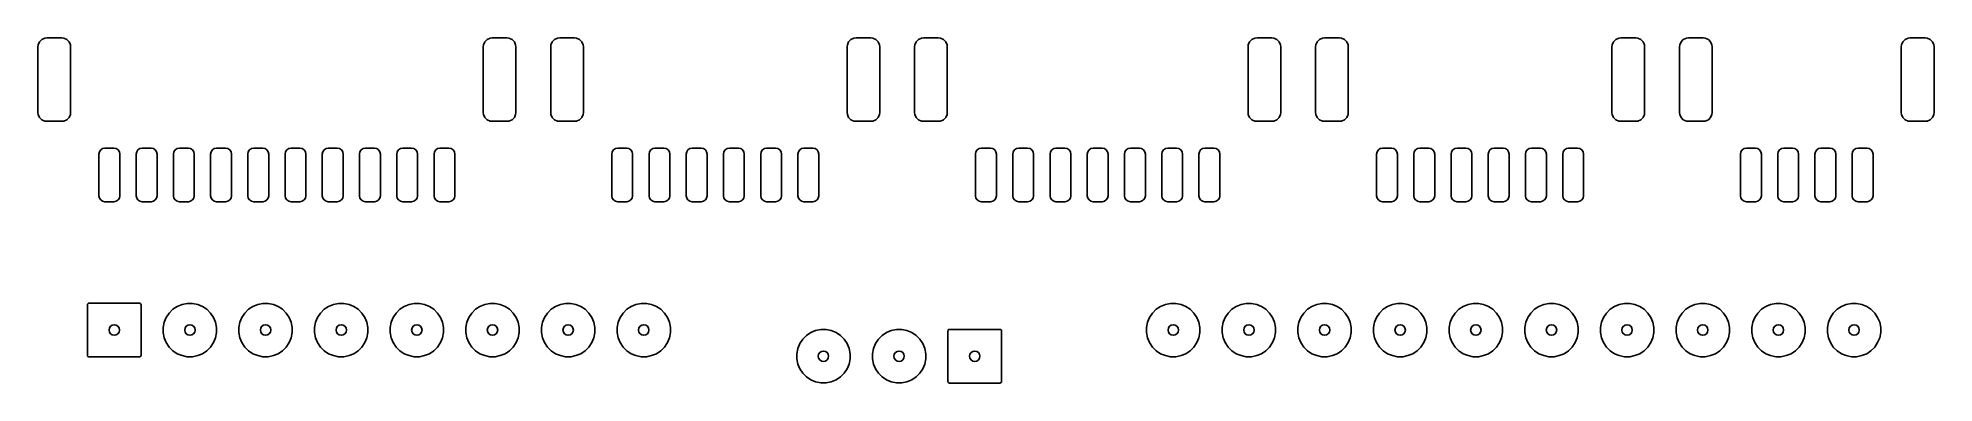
# Model space of a CAD drawing. Extents: x 4.34 to 6.85, y -4.7 to -4.24.
import ezdxf

# ---------------------------------------------------------------- set-up
doc = ezdxf.new("R2010")
doc.units = 0
doc.header["$MEASUREMENT"] = 0
doc.layers.add('BLACK', color=7, linetype='CONTINUOUS')

msp = doc.modelspace()

# ---------------------------------------------------------------- linework, layer by layer
at = {"layer": 'BLACK', "linetype": 'CONTINUOUS'}
for p, q in [((4.3415, -4.2535), (4.3418, -4.2508)), ((4.3415, -4.3402), (4.3415, -4.2535)), ((4.3418, -4.2508), (4.3436, -4.2469)), ((4.3436, -4.2469), (4.3467, -4.2438)), ((4.3467, -4.2438), (4.3506, -4.242)), ((4.3506, -4.242), (4.3533, -4.2417)), ((4.3533, -4.2417), (4.373, -4.2417)), ((4.373, -4.2417), (4.3757, -4.242)), ((4.3757, -4.242), (4.3797, -4.2438)), ((4.3797, -4.2438), (4.3828, -4.2469)), ((4.3828, -4.2469), (4.3845, -4.2508)), ((4.3845, -4.2508), (4.3848, -4.2535)), ((4.3848, -4.2535), (4.3848, -4.3402)), ((4.9301, -4.2535), (4.9304, -4.2508)), ((4.9301, -4.3402), (4.9301, -4.2535)), ((4.9304, -4.2508), (4.9322, -4.2469)), ((4.9322, -4.2469), (4.9353, -4.2438)), ((4.9353, -4.2438), (4.9392, -4.242)), ((4.9392, -4.242), (4.9419, -4.2417)), ((4.9419, -4.2417), (4.9616, -4.2417)), ((4.9616, -4.2417), (4.9643, -4.242)), ((4.9643, -4.242), (4.9683, -4.2438)), ((4.9683, -4.2438), (4.9714, -4.2469)), ((4.9714, -4.2469), (4.9731, -4.2508)), ((4.9731, -4.2508), (4.9734, -4.2535)), ((4.9734, -4.2535), (4.9734, -4.3402)), ((5.0195, -4.2535), (5.0198, -4.2508)), ((5.0195, -4.3402), (5.0195, -4.2535)), ((5.0198, -4.2508), (5.0216, -4.2469)), ((5.0216, -4.2469), (5.0246, -4.2438)), ((5.0246, -4.2438), (5.0286, -4.242)), ((5.0286, -4.242), (5.0313, -4.2417)), ((5.0313, -4.2417), (5.051, -4.2417)), ((5.051, -4.2417), (5.0537, -4.242)), ((5.0537, -4.242), (5.0577, -4.2438)), ((5.0577, -4.2438), (5.0607, -4.2469)), ((5.0607, -4.2469), (5.0625, -4.2508)), ((5.0625, -4.2508), (5.0628, -4.2535)), ((5.0628, -4.2535), (5.0628, -4.3402)), ((5.4112, -4.2535), (5.4116, -4.2508)), ((5.4112, -4.3402), (5.4112, -4.2535)), ((5.4116, -4.2508), (5.4133, -4.2469)), ((5.4133, -4.2469), (5.4164, -4.2438)), ((5.4164, -4.2438), (5.4203, -4.242)), ((5.4203, -4.242), (5.4231, -4.2417)), ((5.4231, -4.2417), (5.4427, -4.2417)), ((5.4427, -4.2417), (5.4454, -4.242)), ((5.4454, -4.242), (5.4494, -4.2438)), ((5.4494, -4.2438), (5.4525, -4.2469)), ((5.4525, -4.2469), (5.4542, -4.2508)), ((5.4542, -4.2508), (5.4545, -4.2535)), ((5.4545, -4.2535), (5.4545, -4.3402)), ((5.5004, -4.2535), (5.5007, -4.2508)), ((5.5004, -4.3402), (5.5004, -4.2535)), ((5.5007, -4.2508), (5.5025, -4.2469)), ((5.5025, -4.2469), (5.5056, -4.2438)), ((5.5056, -4.2438), (5.5095, -4.242)), ((5.5095, -4.242), (5.5122, -4.2417)), ((5.5122, -4.2417), (5.5319, -4.2417)), ((5.5319, -4.2417), (5.5346, -4.242)), ((5.5346, -4.242), (5.5386, -4.2438)), ((5.5386, -4.2438), (5.5417, -4.2469)), ((5.5417, -4.2469), (5.5434, -4.2508)), ((5.5434, -4.2508), (5.5437, -4.2535)), ((5.5437, -4.2535), (5.5437, -4.3402)), ((5.9414, -4.2535), (5.9417, -4.2508)), ((5.9414, -4.3402), (5.9414, -4.2535)), ((5.9417, -4.2508), (5.9434, -4.2469)), ((5.9434, -4.2469), (5.9465, -4.2438)), ((5.9465, -4.2438), (5.9505, -4.242)), ((5.9505, -4.242), (5.9532, -4.2417)), ((5.9532, -4.2417), (5.9729, -4.2417)), ((5.9729, -4.2417), (5.9756, -4.242)), ((5.9756, -4.242), (5.9795, -4.2438)), ((5.9795, -4.2438), (5.9826, -4.2469)), ((5.9826, -4.2469), (5.9844, -4.2508)), ((5.9844, -4.2508), (5.9847, -4.2535)), ((5.9847, -4.2535), (5.9847, -4.3402)), ((6.0306, -4.2535), (6.0309, -4.2508)), ((6.0306, -4.3402), (6.0306, -4.2535)), ((6.0309, -4.2508), (6.0326, -4.2469)), ((6.0326, -4.2469), (6.0357, -4.2438)), ((6.0357, -4.2438), (6.0397, -4.242)), ((6.0397, -4.242), (6.0424, -4.2417)), ((6.0424, -4.2417), (6.0621, -4.2417)), ((6.0621, -4.2417), (6.0648, -4.242)), ((6.0648, -4.242), (6.0687, -4.2438)), ((6.0687, -4.2438), (6.0718, -4.2469)), ((6.0718, -4.2469), (6.0736, -4.2508)), ((6.0736, -4.2508), (6.0739, -4.2535)), ((6.0739, -4.2535), (6.0739, -4.3402)), ((6.4223, -4.2535), (6.4226, -4.2508)), ((6.4223, -4.3402), (6.4223, -4.2535)), ((6.4226, -4.2508), (6.4244, -4.2469)), ((6.4244, -4.2469), (6.4274, -4.2438)), ((6.4274, -4.2438), (6.4314, -4.242)), ((6.4314, -4.242), (6.4341, -4.2417)), ((6.4341, -4.2417), (6.4538, -4.2417)), ((6.4538, -4.2417), (6.4565, -4.242)), ((6.4565, -4.242), (6.4605, -4.2438)), ((6.4605, -4.2438), (6.4635, -4.2469)), ((6.4635, -4.2469), (6.4653, -4.2508)), ((6.4653, -4.2508), (6.4656, -4.2535)), ((6.4656, -4.2535), (6.4656, -4.3402)), ((6.5117, -4.2535), (6.512, -4.2508)), ((6.5117, -4.3402), (6.5117, -4.2535)), ((6.512, -4.2508), (6.5138, -4.2469)), ((6.5138, -4.2469), (6.5168, -4.2438)), ((6.5168, -4.2438), (6.5208, -4.242)), ((6.5208, -4.242), (6.5235, -4.2417)), ((6.5235, -4.2417), (6.5432, -4.2417)), ((6.5432, -4.2417), (6.5459, -4.242)), ((6.5459, -4.242), (6.5499, -4.2438)), ((6.5499, -4.2438), (6.5529, -4.2469)), ((6.5529, -4.2469), (6.5547, -4.2508)), ((6.5547, -4.2508), (6.555, -4.2535)), ((6.555, -4.2535), (6.555, -4.3402)), ((6.805, -4.2535), (6.8053, -4.2508)), ((6.805, -4.3402), (6.805, -4.2535)), ((6.8053, -4.2508), (6.8071, -4.2469)), ((6.8071, -4.2469), (6.8101, -4.2438)), ((6.8101, -4.2438), (6.8141, -4.242)), ((6.8141, -4.242), (6.8168, -4.2417)), ((6.8168, -4.2417), (6.8365, -4.2417)), ((6.8365, -4.2417), (6.8392, -4.242)), ((6.8392, -4.242), (6.8432, -4.2438)), ((6.8432, -4.2438), (6.8462, -4.2469)), ((6.8462, -4.2469), (6.848, -4.2508)), ((6.848, -4.2508), (6.8483, -4.2535)), ((6.8483, -4.2535), (6.8483, -4.3402)), ((4.3418, -4.3429), (4.3415, -4.3402)), ((4.3436, -4.3468), (4.3418, -4.3429)), ((4.3467, -4.3499), (4.3436, -4.3468)), ((4.3506, -4.3517), (4.3467, -4.3499)), ((4.3533, -4.352), (4.3506, -4.3517)), ((4.373, -4.352), (4.3533, -4.352)), ((4.3757, -4.3517), (4.373, -4.352)), ((4.3797, -4.3499), (4.3757, -4.3517)), ((4.3828, -4.3468), (4.3797, -4.3499)), ((4.3845, -4.3429), (4.3828, -4.3468)), ((4.3848, -4.3402), (4.3845, -4.3429)), ((4.9304, -4.3429), (4.9301, -4.3402)), ((4.9322, -4.3468), (4.9304, -4.3429)), ((4.9353, -4.3499), (4.9322, -4.3468)), ((4.9392, -4.3517), (4.9353, -4.3499)), ((4.9419, -4.352), (4.9392, -4.3517)), ((4.9616, -4.352), (4.9419, -4.352)), ((4.9643, -4.3517), (4.9616, -4.352)), ((4.9683, -4.3499), (4.9643, -4.3517)), ((4.9714, -4.3468), (4.9683, -4.3499)), ((4.9731, -4.3429), (4.9714, -4.3468)), ((4.9734, -4.3402), (4.9731, -4.3429)), ((5.0198, -4.3429), (5.0195, -4.3402)), ((5.0216, -4.3468), (5.0198, -4.3429)), ((5.0246, -4.3499), (5.0216, -4.3468)), ((5.0286, -4.3517), (5.0246, -4.3499)), ((5.0313, -4.352), (5.0286, -4.3517)), ((5.051, -4.352), (5.0313, -4.352)), ((5.0537, -4.3517), (5.051, -4.352)), ((5.0577, -4.3499), (5.0537, -4.3517)), ((5.0607, -4.3468), (5.0577, -4.3499)), ((5.0625, -4.3429), (5.0607, -4.3468)), ((5.0628, -4.3402), (5.0625, -4.3429)), ((5.4116, -4.3429), (5.4112, -4.3402)), ((5.4133, -4.3468), (5.4116, -4.3429)), ((5.4164, -4.3499), (5.4133, -4.3468)), ((5.4203, -4.3517), (5.4164, -4.3499)), ((5.4231, -4.352), (5.4203, -4.3517)), ((5.4427, -4.352), (5.4231, -4.352)), ((5.4454, -4.3517), (5.4427, -4.352)), ((5.4494, -4.3499), (5.4454, -4.3517)), ((5.4525, -4.3468), (5.4494, -4.3499)), ((5.4542, -4.3429), (5.4525, -4.3468)), ((5.4545, -4.3402), (5.4542, -4.3429)), ((5.5007, -4.3429), (5.5004, -4.3402)), ((5.5025, -4.3468), (5.5007, -4.3429)), ((5.5056, -4.3499), (5.5025, -4.3468)), ((5.5095, -4.3517), (5.5056, -4.3499)), ((5.5122, -4.352), (5.5095, -4.3517)), ((5.5319, -4.352), (5.5122, -4.352)), ((5.5346, -4.3517), (5.5319, -4.352)), ((5.5386, -4.3499), (5.5346, -4.3517)), ((5.5417, -4.3468), (5.5386, -4.3499)), ((5.5434, -4.3429), (5.5417, -4.3468)), ((5.5437, -4.3402), (5.5434, -4.3429)), ((5.9417, -4.3429), (5.9414, -4.3402)), ((5.9434, -4.3468), (5.9417, -4.3429)), ((5.9465, -4.3499), (5.9434, -4.3468)), ((5.9505, -4.3517), (5.9465, -4.3499)), ((5.9532, -4.352), (5.9505, -4.3517)), ((5.9729, -4.352), (5.9532, -4.352)), ((5.9756, -4.3517), (5.9729, -4.352)), ((5.9795, -4.3499), (5.9756, -4.3517)), ((5.9826, -4.3468), (5.9795, -4.3499)), ((5.9844, -4.3429), (5.9826, -4.3468)), ((5.9847, -4.3402), (5.9844, -4.3429)), ((6.0309, -4.3429), (6.0306, -4.3402)), ((6.0326, -4.3468), (6.0309, -4.3429)), ((6.0357, -4.3499), (6.0326, -4.3468)), ((6.0397, -4.3517), (6.0357, -4.3499)), ((6.0424, -4.352), (6.0397, -4.3517)), ((6.0621, -4.352), (6.0424, -4.352)), ((6.0648, -4.3517), (6.0621, -4.352)), ((6.0687, -4.3499), (6.0648, -4.3517)), ((6.0718, -4.3468), (6.0687, -4.3499)), ((6.0736, -4.3429), (6.0718, -4.3468)), ((6.0739, -4.3402), (6.0736, -4.3429)), ((6.4226, -4.3429), (6.4223, -4.3402)), ((6.4244, -4.3468), (6.4226, -4.3429)), ((6.4274, -4.3499), (6.4244, -4.3468)), ((6.4314, -4.3517), (6.4274, -4.3499)), ((6.4341, -4.352), (6.4314, -4.3517)), ((6.4538, -4.352), (6.4341, -4.352)), ((6.4565, -4.3517), (6.4538, -4.352)), ((6.4605, -4.3499), (6.4565, -4.3517)), ((6.4635, -4.3468), (6.4605, -4.3499)), ((6.4653, -4.3429), (6.4635, -4.3468)), ((6.4656, -4.3402), (6.4653, -4.3429)), ((6.512, -4.3429), (6.5117, -4.3402)), ((6.5138, -4.3468), (6.512, -4.3429)), ((6.5168, -4.3499), (6.5138, -4.3468)), ((6.5208, -4.3517), (6.5168, -4.3499)), ((6.5235, -4.352), (6.5208, -4.3517)), ((6.5432, -4.352), (6.5235, -4.352)), ((6.5459, -4.3517), (6.5432, -4.352)), ((6.5499, -4.3499), (6.5459, -4.3517)), ((6.5529, -4.3468), (6.5499, -4.3499)), ((6.5547, -4.3429), (6.5529, -4.3468)), ((6.555, -4.3402), (6.5547, -4.3429)), ((6.8053, -4.3429), (6.805, -4.3402)), ((6.8071, -4.3468), (6.8053, -4.3429)), ((6.8101, -4.3499), (6.8071, -4.3468)), ((6.8141, -4.3517), (6.8101, -4.3499)), ((6.8168, -4.352), (6.8141, -4.3517)), ((6.8365, -4.352), (6.8168, -4.352)), ((6.8392, -4.3517), (6.8365, -4.352)), ((6.8432, -4.3499), (6.8392, -4.3517)), ((6.8462, -4.3468), (6.8432, -4.3499)), ((6.848, -4.3429), (6.8462, -4.3468)), ((6.8483, -4.3402), (6.848, -4.3429)), ((4.4222, -4.3953), (4.4228, -4.3923)), ((4.4222, -4.4504), (4.4222, -4.3953)), ((4.4228, -4.3923), (4.4246, -4.3897)), ((4.4246, -4.3897), (4.4271, -4.388)), ((4.4271, -4.388), (4.4301, -4.3874)), ((4.4301, -4.3874), (4.4419, -4.3874)), ((4.4419, -4.3874), (4.4449, -4.388)), ((4.4449, -4.388), (4.4475, -4.3897)), ((4.4475, -4.3897), (4.4492, -4.3923)), ((4.4492, -4.3923), (4.4498, -4.3953)), ((4.4498, -4.3953), (4.4498, -4.4504)), ((4.4715, -4.3953), (4.4721, -4.3923)), ((4.4715, -4.4504), (4.4715, -4.3953)), ((4.4721, -4.3923), (4.4738, -4.3897)), ((4.4738, -4.3897), (4.4763, -4.388)), ((4.4763, -4.388), (4.4793, -4.3874)), ((4.4793, -4.3874), (4.4911, -4.3874)), ((4.4911, -4.3874), (4.4942, -4.388)), ((4.4942, -4.388), (4.4967, -4.3897)), ((4.4967, -4.3897), (4.4984, -4.3923)), ((4.4984, -4.3923), (4.499, -4.3953)), ((4.499, -4.3953), (4.499, -4.4504)), ((4.5207, -4.3953), (4.5213, -4.3923)), ((4.5207, -4.4504), (4.5207, -4.3953)), ((4.5213, -4.3923), (4.523, -4.3897)), ((4.523, -4.3897), (4.5255, -4.388)), ((4.5255, -4.388), (4.5285, -4.3874)), ((4.5285, -4.3874), (4.5404, -4.3874)), ((4.5404, -4.3874), (4.5434, -4.388)), ((4.5434, -4.388), (4.5459, -4.3897)), ((4.5459, -4.3897), (4.5476, -4.3923)), ((4.5476, -4.3923), (4.5482, -4.3953)), ((4.5482, -4.3953), (4.5482, -4.4504)), ((4.5699, -4.3953), (4.5705, -4.3923)), ((4.5699, -4.4504), (4.5699, -4.3953)), ((4.5705, -4.3923), (4.5722, -4.3897)), ((4.5722, -4.3897), (4.5747, -4.388)), ((4.5747, -4.388), (4.5778, -4.3874)), ((4.5778, -4.3874), (4.5896, -4.3874)), ((4.5896, -4.3874), (4.5926, -4.388)), ((4.5926, -4.388), (4.5951, -4.3897)), ((4.5951, -4.3897), (4.5968, -4.3923)), ((4.5968, -4.3923), (4.5974, -4.3953)), ((4.5974, -4.3953), (4.5974, -4.4504)), ((4.6191, -4.3953), (4.6197, -4.3923)), ((4.6191, -4.4504), (4.6191, -4.3953)), ((4.6197, -4.3923), (4.6214, -4.3897)), ((4.6214, -4.3897), (4.624, -4.388)), ((4.624, -4.388), (4.627, -4.3874)), ((4.627, -4.3874), (4.6388, -4.3874)), ((4.6388, -4.3874), (4.6418, -4.388)), ((4.6418, -4.388), (4.6443, -4.3897)), ((4.6443, -4.3897), (4.6461, -4.3923)), ((4.6461, -4.3923), (4.6467, -4.3953)), ((4.6467, -4.3953), (4.6467, -4.4504)), ((4.6683, -4.3953), (4.6689, -4.3923)), ((4.6683, -4.4504), (4.6683, -4.3953)), ((4.6689, -4.3923), (4.6706, -4.3897)), ((4.6706, -4.3897), (4.6732, -4.388)), ((4.6732, -4.388), (4.6762, -4.3874)), ((4.6762, -4.3874), (4.688, -4.3874)), ((4.688, -4.3874), (4.691, -4.388)), ((4.691, -4.388), (4.6936, -4.3897)), ((4.6936, -4.3897), (4.6953, -4.3923)), ((4.6953, -4.3923), (4.6959, -4.3953)), ((4.6959, -4.3953), (4.6959, -4.4504)), ((4.7175, -4.3953), (4.7181, -4.3923)), ((4.7175, -4.4504), (4.7175, -4.3953)), ((4.7181, -4.3923), (4.7198, -4.3897)), ((4.7198, -4.3897), (4.7224, -4.388)), ((4.7224, -4.388), (4.7254, -4.3874)), ((4.7254, -4.3874), (4.7372, -4.3874)), ((4.7372, -4.3874), (4.7402, -4.388)), ((4.7402, -4.388), (4.7428, -4.3897)), ((4.7428, -4.3897), (4.7445, -4.3923)), ((4.7445, -4.3923), (4.7451, -4.3953)), ((4.7451, -4.3953), (4.7451, -4.4504)), ((4.7667, -4.3953), (4.7673, -4.3923)), ((4.7667, -4.4504), (4.7667, -4.3953)), ((4.7673, -4.3923), (4.769, -4.3897)), ((4.769, -4.3897), (4.7716, -4.388)), ((4.7716, -4.388), (4.7746, -4.3874)), ((4.7746, -4.3874), (4.7864, -4.3874)), ((4.7864, -4.3874), (4.7894, -4.388)), ((4.7894, -4.388), (4.792, -4.3897)), ((4.792, -4.3897), (4.7937, -4.3923)), ((4.7937, -4.3923), (4.7943, -4.3953)), ((4.7943, -4.3953), (4.7943, -4.4504)), ((4.8159, -4.3953), (4.8165, -4.3923)), ((4.8159, -4.4504), (4.8159, -4.3953)), ((4.8165, -4.3923), (4.8183, -4.3897)), ((4.8183, -4.3897), (4.8208, -4.388)), ((4.8208, -4.388), (4.8238, -4.3874)), ((4.8238, -4.3874), (4.8356, -4.3874)), ((4.8356, -4.3874), (4.8386, -4.388)), ((4.8386, -4.388), (4.8412, -4.3897)), ((4.8412, -4.3897), (4.8429, -4.3923)), ((4.8429, -4.3923), (4.8435, -4.3953)), ((4.8435, -4.3953), (4.8435, -4.4504)), ((4.8652, -4.3953), (4.8658, -4.3923)), ((4.8652, -4.4504), (4.8652, -4.3953)), ((4.8658, -4.3923), (4.8675, -4.3897)), ((4.8675, -4.3897), (4.87, -4.388)), ((4.87, -4.388), (4.873, -4.3874)), ((4.873, -4.3874), (4.8848, -4.3874)), ((4.8848, -4.3874), (4.8879, -4.388)), ((4.8879, -4.388), (4.8904, -4.3897)), ((4.8904, -4.3897), (4.8921, -4.3923)), ((4.8921, -4.3923), (4.8927, -4.3953)), ((4.8927, -4.3953), (4.8927, -4.4504)), ((5.1002, -4.3953), (5.1008, -4.3923)), ((5.1002, -4.4504), (5.1002, -4.3953)), ((5.1008, -4.3923), (5.1025, -4.3897)), ((5.1025, -4.3897), (5.1051, -4.388)), ((5.1051, -4.388), (5.1081, -4.3874)), ((5.1081, -4.3874), (5.1199, -4.3874)), ((5.1199, -4.3874), (5.1229, -4.388)), ((5.1229, -4.388), (5.1255, -4.3897)), ((5.1255, -4.3897), (5.1272, -4.3923)), ((5.1272, -4.3923), (5.1278, -4.3953)), ((5.1278, -4.3953), (5.1278, -4.4504)), ((5.1494, -4.3953), (5.15, -4.3923)), ((5.1494, -4.4504), (5.1494, -4.3953)), ((5.15, -4.3923), (5.1517, -4.3897)), ((5.1517, -4.3897), (5.1543, -4.388)), ((5.1543, -4.388), (5.1573, -4.3874)), ((5.1573, -4.3874), (5.1691, -4.3874)), ((5.1691, -4.3874), (5.1721, -4.388)), ((5.1721, -4.388), (5.1747, -4.3897)), ((5.1747, -4.3897), (5.1764, -4.3923)), ((5.1764, -4.3923), (5.177, -4.3953)), ((5.177, -4.3953), (5.177, -4.4504)), ((5.1986, -4.3953), (5.1992, -4.3923)), ((5.1986, -4.4504), (5.1986, -4.3953)), ((5.1992, -4.3923), (5.2009, -4.3897)), ((5.2009, -4.3897), (5.2035, -4.388)), ((5.2035, -4.388), (5.2065, -4.3874)), ((5.2065, -4.3874), (5.2183, -4.3874)), ((5.2183, -4.3874), (5.2213, -4.388)), ((5.2213, -4.388), (5.2239, -4.3897)), ((5.2239, -4.3897), (5.2256, -4.3923)), ((5.2256, -4.3923), (5.2262, -4.3953)), ((5.2262, -4.3953), (5.2262, -4.4504)), ((5.2479, -4.3953), (5.2485, -4.3923)), ((5.2479, -4.4504), (5.2479, -4.3953)), ((5.2485, -4.3923), (5.2502, -4.3897)), ((5.2502, -4.3897), (5.2527, -4.388)), ((5.2527, -4.388), (5.2557, -4.3874)), ((5.2557, -4.3874), (5.2675, -4.3874)), ((5.2675, -4.3874), (5.2706, -4.388)), ((5.2706, -4.388), (5.2731, -4.3897)), ((5.2731, -4.3897), (5.2748, -4.3923)), ((5.2748, -4.3923), (5.2754, -4.3953)), ((5.2754, -4.3953), (5.2754, -4.4504)), ((5.2971, -4.3953), (5.2977, -4.3923)), ((5.2971, -4.4504), (5.2971, -4.3953)), ((5.2977, -4.3923), (5.2994, -4.3897)), ((5.2994, -4.3897), (5.3019, -4.388)), ((5.3019, -4.388), (5.3049, -4.3874)), ((5.3049, -4.3874), (5.3168, -4.3874)), ((5.3168, -4.3874), (5.3198, -4.388)), ((5.3198, -4.388), (5.3223, -4.3897)), ((5.3223, -4.3897), (5.324, -4.3923)), ((5.324, -4.3923), (5.3246, -4.3953)), ((5.3246, -4.3953), (5.3246, -4.4504)), ((5.3463, -4.3953), (5.3469, -4.3923)), ((5.3463, -4.4504), (5.3463, -4.3953)), ((5.3469, -4.3923), (5.3486, -4.3897)), ((5.3486, -4.3897), (5.3511, -4.388)), ((5.3511, -4.388), (5.3542, -4.3874)), ((5.3542, -4.3874), (5.366, -4.3874)), ((5.366, -4.3874), (5.369, -4.388)), ((5.369, -4.388), (5.3715, -4.3897)), ((5.3715, -4.3897), (5.3732, -4.3923)), ((5.3732, -4.3923), (5.3738, -4.3953)), ((5.3738, -4.3953), (5.3738, -4.4504)), ((5.5811, -4.3953), (5.5817, -4.3923)), ((5.5811, -4.4504), (5.5811, -4.3953)), ((5.5817, -4.3923), (5.5834, -4.3897)), ((5.5834, -4.3897), (5.586, -4.388)), ((5.586, -4.388), (5.589, -4.3874)), ((5.589, -4.3874), (5.6008, -4.3874)), ((5.6008, -4.3874), (5.6038, -4.388)), ((5.6038, -4.388), (5.6064, -4.3897)), ((5.6064, -4.3897), (5.6081, -4.3923)), ((5.6081, -4.3923), (5.6087, -4.3953)), ((5.6087, -4.3953), (5.6087, -4.4504)), ((5.6304, -4.3953), (5.631, -4.3923)), ((5.6304, -4.4504), (5.6304, -4.3953)), ((5.631, -4.3923), (5.6327, -4.3897)), ((5.6327, -4.3897), (5.6352, -4.388)), ((5.6352, -4.388), (5.6382, -4.3874)), ((5.6382, -4.3874), (5.65, -4.3874)), ((5.65, -4.3874), (5.6531, -4.388)), ((5.6531, -4.388), (5.6556, -4.3897)), ((5.6556, -4.3897), (5.6573, -4.3923)), ((5.6573, -4.3923), (5.6579, -4.3953)), ((5.6579, -4.3953), (5.6579, -4.4504)), ((5.6796, -4.3953), (5.6802, -4.3923)), ((5.6796, -4.4504), (5.6796, -4.3953)), ((5.6802, -4.3923), (5.6819, -4.3897)), ((5.6819, -4.3897), (5.6844, -4.388)), ((5.6844, -4.388), (5.6874, -4.3874)), ((5.6874, -4.3874), (5.6993, -4.3874)), ((5.6993, -4.3874), (5.7023, -4.388)), ((5.7023, -4.388), (5.7048, -4.3897)), ((5.7048, -4.3897), (5.7065, -4.3923)), ((5.7065, -4.3923), (5.7071, -4.3953)), ((5.7071, -4.3953), (5.7071, -4.4504)), ((5.7288, -4.3953), (5.7294, -4.3923)), ((5.7288, -4.4504), (5.7288, -4.3953)), ((5.7294, -4.3923), (5.7311, -4.3897)), ((5.7311, -4.3897), (5.7336, -4.388)), ((5.7336, -4.388), (5.7367, -4.3874)), ((5.7367, -4.3874), (5.7485, -4.3874)), ((5.7485, -4.3874), (5.7515, -4.388)), ((5.7515, -4.388), (5.754, -4.3897)), ((5.754, -4.3897), (5.7557, -4.3923)), ((5.7557, -4.3923), (5.7563, -4.3953)), ((5.7563, -4.3953), (5.7563, -4.4504)), ((5.778, -4.3953), (5.7786, -4.3923)), ((5.778, -4.4504), (5.778, -4.3953)), ((5.7786, -4.3923), (5.7803, -4.3897)), ((5.7803, -4.3897), (5.7829, -4.388)), ((5.7829, -4.388), (5.7859, -4.3874)), ((5.7859, -4.3874), (5.7977, -4.3874)), ((5.7977, -4.3874), (5.8007, -4.388)), ((5.8007, -4.388), (5.8032, -4.3897)), ((5.8032, -4.3897), (5.805, -4.3923)), ((5.805, -4.3923), (5.8056, -4.3953)), ((5.8056, -4.3953), (5.8056, -4.4504)), ((5.8272, -4.3953), (5.8278, -4.3923)), ((5.8272, -4.4504), (5.8272, -4.3953)), ((5.8278, -4.3923), (5.8295, -4.3897)), ((5.8295, -4.3897), (5.8321, -4.388)), ((5.8321, -4.388), (5.8351, -4.3874)), ((5.8351, -4.3874), (5.8469, -4.3874)), ((5.8469, -4.3874), (5.8499, -4.388)), ((5.8499, -4.388), (5.8525, -4.3897)), ((5.8525, -4.3897), (5.8542, -4.3923)), ((5.8542, -4.3923), (5.8548, -4.3953)), ((5.8548, -4.3953), (5.8548, -4.4504)), ((5.8764, -4.3953), (5.877, -4.3923)), ((5.8764, -4.4504), (5.8764, -4.3953)), ((5.877, -4.3923), (5.8787, -4.3897)), ((5.8787, -4.3897), (5.8813, -4.388)), ((5.8813, -4.388), (5.8843, -4.3874)), ((5.8843, -4.3874), (5.8961, -4.3874)), ((5.8961, -4.3874), (5.8991, -4.388)), ((5.8991, -4.388), (5.9017, -4.3897)), ((5.9017, -4.3897), (5.9034, -4.3923)), ((5.9034, -4.3923), (5.904, -4.3953)), ((5.904, -4.3953), (5.904, -4.4504)), ((6.1113, -4.3953), (6.1119, -4.3923)), ((6.1113, -4.4504), (6.1113, -4.3953)), ((6.1119, -4.3923), (6.1136, -4.3897)), ((6.1136, -4.3897), (6.1161, -4.388)), ((6.1161, -4.388), (6.1192, -4.3874)), ((6.1192, -4.3874), (6.131, -4.3874)), ((6.131, -4.3874), (6.134, -4.388)), ((6.134, -4.388), (6.1365, -4.3897)), ((6.1365, -4.3897), (6.1382, -4.3923)), ((6.1382, -4.3923), (6.1388, -4.3953)), ((6.1388, -4.3953), (6.1388, -4.4504)), ((6.1605, -4.3953), (6.1611, -4.3923)), ((6.1605, -4.4504), (6.1605, -4.3953)), ((6.1611, -4.3923), (6.1628, -4.3897)), ((6.1628, -4.3897), (6.1654, -4.388)), ((6.1654, -4.388), (6.1684, -4.3874)), ((6.1684, -4.3874), (6.1802, -4.3874)), ((6.1802, -4.3874), (6.1832, -4.388)), ((6.1832, -4.388), (6.1857, -4.3897)), ((6.1857, -4.3897), (6.1875, -4.3923)), ((6.1875, -4.3923), (6.1881, -4.3953)), ((6.1881, -4.3953), (6.1881, -4.4504)), ((6.2097, -4.3953), (6.2103, -4.3923)), ((6.2097, -4.4504), (6.2097, -4.3953)), ((6.2103, -4.3923), (6.212, -4.3897)), ((6.212, -4.3897), (6.2146, -4.388)), ((6.2146, -4.388), (6.2176, -4.3874)), ((6.2176, -4.3874), (6.2294, -4.3874)), ((6.2294, -4.3874), (6.2324, -4.388)), ((6.2324, -4.388), (6.235, -4.3897)), ((6.235, -4.3897), (6.2367, -4.3923)), ((6.2367, -4.3923), (6.2373, -4.3953)), ((6.2373, -4.3953), (6.2373, -4.4504)), ((6.2589, -4.3953), (6.2595, -4.3923)), ((6.2589, -4.4504), (6.2589, -4.3953)), ((6.2595, -4.3923), (6.2612, -4.3897)), ((6.2612, -4.3897), (6.2638, -4.388)), ((6.2638, -4.388), (6.2668, -4.3874)), ((6.2668, -4.3874), (6.2786, -4.3874)), ((6.2786, -4.3874), (6.2816, -4.388)), ((6.2816, -4.388), (6.2842, -4.3897)), ((6.2842, -4.3897), (6.2859, -4.3923)), ((6.2859, -4.3923), (6.2865, -4.3953)), ((6.2865, -4.3953), (6.2865, -4.4504)), ((6.3081, -4.3953), (6.3087, -4.3923)), ((6.3081, -4.4504), (6.3081, -4.3953)), ((6.3087, -4.3923), (6.3104, -4.3897)), ((6.3104, -4.3897), (6.313, -4.388)), ((6.313, -4.388), (6.316, -4.3874)), ((6.316, -4.3874), (6.3278, -4.3874)), ((6.3278, -4.3874), (6.3308, -4.388)), ((6.3308, -4.388), (6.3334, -4.3897)), ((6.3334, -4.3897), (6.3351, -4.3923)), ((6.3351, -4.3923), (6.3357, -4.3953)), ((6.3357, -4.3953), (6.3357, -4.4504)), ((6.3573, -4.3953), (6.3579, -4.3923)), ((6.3573, -4.4504), (6.3573, -4.3953)), ((6.3579, -4.3923), (6.3596, -4.3897)), ((6.3596, -4.3897), (6.3622, -4.388)), ((6.3622, -4.388), (6.3652, -4.3874)), ((6.3652, -4.3874), (6.377, -4.3874)), ((6.377, -4.3874), (6.38, -4.388)), ((6.38, -4.388), (6.3826, -4.3897)), ((6.3826, -4.3897), (6.3843, -4.3923)), ((6.3843, -4.3923), (6.3849, -4.3953)), ((6.3849, -4.3953), (6.3849, -4.4504)), ((6.5924, -4.3953), (6.593, -4.3923)), ((6.5924, -4.4504), (6.5924, -4.3953)), ((6.593, -4.3923), (6.5947, -4.3897)), ((6.5947, -4.3897), (6.5973, -4.388)), ((6.5973, -4.388), (6.6003, -4.3874)), ((6.6003, -4.3874), (6.6121, -4.3874)), ((6.6121, -4.3874), (6.6151, -4.388)), ((6.6151, -4.388), (6.6177, -4.3897)), ((6.6177, -4.3897), (6.6194, -4.3923)), ((6.6194, -4.3923), (6.62, -4.3953)), ((6.62, -4.3953), (6.62, -4.4504)), ((6.6416, -4.3953), (6.6422, -4.3923)), ((6.6416, -4.4504), (6.6416, -4.3953)), ((6.6422, -4.3923), (6.6439, -4.3897)), ((6.6439, -4.3897), (6.6465, -4.388)), ((6.6465, -4.388), (6.6495, -4.3874)), ((6.6495, -4.3874), (6.6613, -4.3874)), ((6.6613, -4.3874), (6.6643, -4.388)), ((6.6643, -4.388), (6.6669, -4.3897)), ((6.6669, -4.3897), (6.6686, -4.3923)), ((6.6686, -4.3923), (6.6692, -4.3953)), ((6.6692, -4.3953), (6.6692, -4.4504)), ((6.6908, -4.3953), (6.6914, -4.3923)), ((6.6908, -4.4504), (6.6908, -4.3953)), ((6.6914, -4.3923), (6.6931, -4.3897)), ((6.6931, -4.3897), (6.6957, -4.388)), ((6.6957, -4.388), (6.6987, -4.3874)), ((6.6987, -4.3874), (6.7105, -4.3874)), ((6.7105, -4.3874), (6.7135, -4.388)), ((6.7135, -4.388), (6.7161, -4.3897)), ((6.7161, -4.3897), (6.7178, -4.3923)), ((6.7178, -4.3923), (6.7184, -4.3953)), ((6.7184, -4.3953), (6.7184, -4.4504)), ((6.74, -4.3953), (6.7406, -4.3923)), ((6.74, -4.4504), (6.74, -4.3953)), ((6.7406, -4.3923), (6.7423, -4.3897)), ((6.7423, -4.3897), (6.7449, -4.388)), ((6.7449, -4.388), (6.7479, -4.3874)), ((6.7479, -4.3874), (6.7597, -4.3874)), ((6.7597, -4.3874), (6.7627, -4.388)), ((6.7627, -4.388), (6.7653, -4.3897)), ((6.7653, -4.3897), (6.767, -4.3923)), ((6.767, -4.3923), (6.7676, -4.3953)), ((6.7676, -4.3953), (6.7676, -4.4504)), ((4.4228, -4.4534), (4.4222, -4.4504)), ((4.4246, -4.456), (4.4228, -4.4534)), ((4.4271, -4.4577), (4.4246, -4.456)), ((4.4301, -4.4583), (4.4271, -4.4577)), ((4.4419, -4.4583), (4.4301, -4.4583)), ((4.4449, -4.4577), (4.4419, -4.4583)), ((4.4475, -4.456), (4.4449, -4.4577)), ((4.4492, -4.4534), (4.4475, -4.456)), ((4.4498, -4.4504), (4.4492, -4.4534)), ((4.4721, -4.4534), (4.4715, -4.4504)), ((4.4738, -4.456), (4.4721, -4.4534)), ((4.4763, -4.4577), (4.4738, -4.456)), ((4.4793, -4.4583), (4.4763, -4.4577)), ((4.4911, -4.4583), (4.4793, -4.4583)), ((4.4942, -4.4577), (4.4911, -4.4583)), ((4.4967, -4.456), (4.4942, -4.4577)), ((4.4984, -4.4534), (4.4967, -4.456)), ((4.499, -4.4504), (4.4984, -4.4534)), ((4.5213, -4.4534), (4.5207, -4.4504)), ((4.523, -4.456), (4.5213, -4.4534)), ((4.5255, -4.4577), (4.523, -4.456)), ((4.5285, -4.4583), (4.5255, -4.4577)), ((4.5404, -4.4583), (4.5285, -4.4583)), ((4.5434, -4.4577), (4.5404, -4.4583)), ((4.5459, -4.456), (4.5434, -4.4577)), ((4.5476, -4.4534), (4.5459, -4.456)), ((4.5482, -4.4504), (4.5476, -4.4534)), ((4.5705, -4.4534), (4.5699, -4.4504)), ((4.5722, -4.456), (4.5705, -4.4534)), ((4.5747, -4.4577), (4.5722, -4.456)), ((4.5778, -4.4583), (4.5747, -4.4577)), ((4.5896, -4.4583), (4.5778, -4.4583)), ((4.5926, -4.4577), (4.5896, -4.4583)), ((4.5951, -4.456), (4.5926, -4.4577)), ((4.5968, -4.4534), (4.5951, -4.456)), ((4.5974, -4.4504), (4.5968, -4.4534)), ((4.6197, -4.4534), (4.6191, -4.4504)), ((4.6214, -4.456), (4.6197, -4.4534)), ((4.624, -4.4577), (4.6214, -4.456)), ((4.627, -4.4583), (4.624, -4.4577)), ((4.6388, -4.4583), (4.627, -4.4583)), ((4.6418, -4.4577), (4.6388, -4.4583)), ((4.6443, -4.456), (4.6418, -4.4577)), ((4.6461, -4.4534), (4.6443, -4.456)), ((4.6467, -4.4504), (4.6461, -4.4534)), ((4.6689, -4.4534), (4.6683, -4.4504)), ((4.6706, -4.456), (4.6689, -4.4534)), ((4.6732, -4.4577), (4.6706, -4.456)), ((4.6762, -4.4583), (4.6732, -4.4577)), ((4.688, -4.4583), (4.6762, -4.4583)), ((4.691, -4.4577), (4.688, -4.4583)), ((4.6936, -4.456), (4.691, -4.4577)), ((4.6953, -4.4534), (4.6936, -4.456)), ((4.6959, -4.4504), (4.6953, -4.4534)), ((4.7181, -4.4534), (4.7175, -4.4504)), ((4.7198, -4.456), (4.7181, -4.4534)), ((4.7224, -4.4577), (4.7198, -4.456)), ((4.7254, -4.4583), (4.7224, -4.4577)), ((4.7372, -4.4583), (4.7254, -4.4583)), ((4.7402, -4.4577), (4.7372, -4.4583)), ((4.7428, -4.456), (4.7402, -4.4577)), ((4.7445, -4.4534), (4.7428, -4.456)), ((4.7451, -4.4504), (4.7445, -4.4534)), ((4.7673, -4.4534), (4.7667, -4.4504)), ((4.769, -4.456), (4.7673, -4.4534)), ((4.7716, -4.4577), (4.769, -4.456)), ((4.7746, -4.4583), (4.7716, -4.4577)), ((4.7864, -4.4583), (4.7746, -4.4583)), ((4.7894, -4.4577), (4.7864, -4.4583)), ((4.792, -4.456), (4.7894, -4.4577)), ((4.7937, -4.4534), (4.792, -4.456)), ((4.7943, -4.4504), (4.7937, -4.4534)), ((4.8165, -4.4534), (4.8159, -4.4504)), ((4.8183, -4.456), (4.8165, -4.4534)), ((4.8208, -4.4577), (4.8183, -4.456)), ((4.8238, -4.4583), (4.8208, -4.4577)), ((4.8356, -4.4583), (4.8238, -4.4583)), ((4.8386, -4.4577), (4.8356, -4.4583)), ((4.8412, -4.456), (4.8386, -4.4577)), ((4.8429, -4.4534), (4.8412, -4.456)), ((4.8435, -4.4504), (4.8429, -4.4534)), ((4.8658, -4.4534), (4.8652, -4.4504)), ((4.8675, -4.456), (4.8658, -4.4534)), ((4.87, -4.4577), (4.8675, -4.456)), ((4.873, -4.4583), (4.87, -4.4577)), ((4.8848, -4.4583), (4.873, -4.4583)), ((4.8879, -4.4577), (4.8848, -4.4583)), ((4.8904, -4.456), (4.8879, -4.4577)), ((4.8921, -4.4534), (4.8904, -4.456)), ((4.8927, -4.4504), (4.8921, -4.4534)), ((5.1008, -4.4534), (5.1002, -4.4504)), ((5.1025, -4.456), (5.1008, -4.4534)), ((5.1051, -4.4577), (5.1025, -4.456)), ((5.1081, -4.4583), (5.1051, -4.4577)), ((5.1199, -4.4583), (5.1081, -4.4583)), ((5.1229, -4.4577), (5.1199, -4.4583)), ((5.1255, -4.456), (5.1229, -4.4577)), ((5.1272, -4.4534), (5.1255, -4.456)), ((5.1278, -4.4504), (5.1272, -4.4534)), ((5.15, -4.4534), (5.1494, -4.4504)), ((5.1517, -4.456), (5.15, -4.4534)), ((5.1543, -4.4577), (5.1517, -4.456)), ((5.1573, -4.4583), (5.1543, -4.4577)), ((5.1691, -4.4583), (5.1573, -4.4583)), ((5.1721, -4.4577), (5.1691, -4.4583)), ((5.1747, -4.456), (5.1721, -4.4577)), ((5.1764, -4.4534), (5.1747, -4.456)), ((5.177, -4.4504), (5.1764, -4.4534)), ((5.1992, -4.4534), (5.1986, -4.4504)), ((5.2009, -4.456), (5.1992, -4.4534)), ((5.2035, -4.4577), (5.2009, -4.456)), ((5.2065, -4.4583), (5.2035, -4.4577)), ((5.2183, -4.4583), (5.2065, -4.4583)), ((5.2213, -4.4577), (5.2183, -4.4583)), ((5.2239, -4.456), (5.2213, -4.4577)), ((5.2256, -4.4534), (5.2239, -4.456)), ((5.2262, -4.4504), (5.2256, -4.4534)), ((5.2485, -4.4534), (5.2479, -4.4504)), ((5.2502, -4.456), (5.2485, -4.4534)), ((5.2527, -4.4577), (5.2502, -4.456)), ((5.2557, -4.4583), (5.2527, -4.4577)), ((5.2675, -4.4583), (5.2557, -4.4583)), ((5.2706, -4.4577), (5.2675, -4.4583)), ((5.2731, -4.456), (5.2706, -4.4577)), ((5.2748, -4.4534), (5.2731, -4.456)), ((5.2754, -4.4504), (5.2748, -4.4534)), ((5.2977, -4.4534), (5.2971, -4.4504)), ((5.2994, -4.456), (5.2977, -4.4534)), ((5.3019, -4.4577), (5.2994, -4.456)), ((5.3049, -4.4583), (5.3019, -4.4577)), ((5.3168, -4.4583), (5.3049, -4.4583)), ((5.3198, -4.4577), (5.3168, -4.4583)), ((5.3223, -4.456), (5.3198, -4.4577)), ((5.324, -4.4534), (5.3223, -4.456)), ((5.3246, -4.4504), (5.324, -4.4534)), ((5.3469, -4.4534), (5.3463, -4.4504)), ((5.3486, -4.456), (5.3469, -4.4534)), ((5.3511, -4.4577), (5.3486, -4.456)), ((5.3542, -4.4583), (5.3511, -4.4577)), ((5.366, -4.4583), (5.3542, -4.4583)), ((5.369, -4.4577), (5.366, -4.4583)), ((5.3715, -4.456), (5.369, -4.4577)), ((5.3732, -4.4534), (5.3715, -4.456)), ((5.3738, -4.4504), (5.3732, -4.4534)), ((5.5817, -4.4534), (5.5811, -4.4504)), ((5.5834, -4.456), (5.5817, -4.4534)), ((5.586, -4.4577), (5.5834, -4.456)), ((5.589, -4.4583), (5.586, -4.4577)), ((5.6008, -4.4583), (5.589, -4.4583)), ((5.6038, -4.4577), (5.6008, -4.4583)), ((5.6064, -4.456), (5.6038, -4.4577)), ((5.6081, -4.4534), (5.6064, -4.456)), ((5.6087, -4.4504), (5.6081, -4.4534)), ((5.631, -4.4534), (5.6304, -4.4504)), ((5.6327, -4.456), (5.631, -4.4534)), ((5.6352, -4.4577), (5.6327, -4.456)), ((5.6382, -4.4583), (5.6352, -4.4577)), ((5.65, -4.4583), (5.6382, -4.4583)), ((5.6531, -4.4577), (5.65, -4.4583)), ((5.6556, -4.456), (5.6531, -4.4577)), ((5.6573, -4.4534), (5.6556, -4.456)), ((5.6579, -4.4504), (5.6573, -4.4534)), ((5.6802, -4.4534), (5.6796, -4.4504)), ((5.6819, -4.456), (5.6802, -4.4534)), ((5.6844, -4.4577), (5.6819, -4.456)), ((5.6874, -4.4583), (5.6844, -4.4577)), ((5.6993, -4.4583), (5.6874, -4.4583)), ((5.7023, -4.4577), (5.6993, -4.4583)), ((5.7048, -4.456), (5.7023, -4.4577)), ((5.7065, -4.4534), (5.7048, -4.456)), ((5.7071, -4.4504), (5.7065, -4.4534)), ((5.7294, -4.4534), (5.7288, -4.4504)), ((5.7311, -4.456), (5.7294, -4.4534)), ((5.7336, -4.4577), (5.7311, -4.456)), ((5.7367, -4.4583), (5.7336, -4.4577)), ((5.7485, -4.4583), (5.7367, -4.4583)), ((5.7515, -4.4577), (5.7485, -4.4583)), ((5.754, -4.456), (5.7515, -4.4577)), ((5.7557, -4.4534), (5.754, -4.456)), ((5.7563, -4.4504), (5.7557, -4.4534)), ((5.7786, -4.4534), (5.778, -4.4504)), ((5.7803, -4.456), (5.7786, -4.4534)), ((5.7829, -4.4577), (5.7803, -4.456)), ((5.7859, -4.4583), (5.7829, -4.4577)), ((5.7977, -4.4583), (5.7859, -4.4583)), ((5.8007, -4.4577), (5.7977, -4.4583)), ((5.8032, -4.456), (5.8007, -4.4577)), ((5.805, -4.4534), (5.8032, -4.456)), ((5.8056, -4.4504), (5.805, -4.4534)), ((5.8278, -4.4534), (5.8272, -4.4504)), ((5.8295, -4.456), (5.8278, -4.4534)), ((5.8321, -4.4577), (5.8295, -4.456)), ((5.8351, -4.4583), (5.8321, -4.4577)), ((5.8469, -4.4583), (5.8351, -4.4583)), ((5.8499, -4.4577), (5.8469, -4.4583)), ((5.8525, -4.456), (5.8499, -4.4577)), ((5.8542, -4.4534), (5.8525, -4.456)), ((5.8548, -4.4504), (5.8542, -4.4534)), ((5.877, -4.4534), (5.8764, -4.4504)), ((5.8787, -4.456), (5.877, -4.4534)), ((5.8813, -4.4577), (5.8787, -4.456)), ((5.8843, -4.4583), (5.8813, -4.4577)), ((5.8961, -4.4583), (5.8843, -4.4583)), ((5.8991, -4.4577), (5.8961, -4.4583)), ((5.9017, -4.456), (5.8991, -4.4577)), ((5.9034, -4.4534), (5.9017, -4.456)), ((5.904, -4.4504), (5.9034, -4.4534)), ((6.1119, -4.4534), (6.1113, -4.4504)), ((6.1136, -4.456), (6.1119, -4.4534)), ((6.1161, -4.4577), (6.1136, -4.456)), ((6.1192, -4.4583), (6.1161, -4.4577)), ((6.131, -4.4583), (6.1192, -4.4583)), ((6.134, -4.4577), (6.131, -4.4583)), ((6.1365, -4.456), (6.134, -4.4577)), ((6.1382, -4.4534), (6.1365, -4.456)), ((6.1388, -4.4504), (6.1382, -4.4534)), ((6.1611, -4.4534), (6.1605, -4.4504)), ((6.1628, -4.456), (6.1611, -4.4534)), ((6.1654, -4.4577), (6.1628, -4.456)), ((6.1684, -4.4583), (6.1654, -4.4577)), ((6.1802, -4.4583), (6.1684, -4.4583)), ((6.1832, -4.4577), (6.1802, -4.4583)), ((6.1857, -4.456), (6.1832, -4.4577)), ((6.1875, -4.4534), (6.1857, -4.456)), ((6.1881, -4.4504), (6.1875, -4.4534)), ((6.2103, -4.4534), (6.2097, -4.4504)), ((6.212, -4.456), (6.2103, -4.4534)), ((6.2146, -4.4577), (6.212, -4.456)), ((6.2176, -4.4583), (6.2146, -4.4577)), ((6.2294, -4.4583), (6.2176, -4.4583)), ((6.2324, -4.4577), (6.2294, -4.4583)), ((6.235, -4.456), (6.2324, -4.4577)), ((6.2367, -4.4534), (6.235, -4.456)), ((6.2373, -4.4504), (6.2367, -4.4534)), ((6.2595, -4.4534), (6.2589, -4.4504)), ((6.2612, -4.456), (6.2595, -4.4534)), ((6.2638, -4.4577), (6.2612, -4.456)), ((6.2668, -4.4583), (6.2638, -4.4577)), ((6.2786, -4.4583), (6.2668, -4.4583)), ((6.2816, -4.4577), (6.2786, -4.4583)), ((6.2842, -4.456), (6.2816, -4.4577)), ((6.2859, -4.4534), (6.2842, -4.456)), ((6.2865, -4.4504), (6.2859, -4.4534)), ((6.3087, -4.4534), (6.3081, -4.4504)), ((6.3104, -4.456), (6.3087, -4.4534)), ((6.313, -4.4577), (6.3104, -4.456)), ((6.316, -4.4583), (6.313, -4.4577)), ((6.3278, -4.4583), (6.316, -4.4583)), ((6.3308, -4.4577), (6.3278, -4.4583)), ((6.3334, -4.456), (6.3308, -4.4577)), ((6.3351, -4.4534), (6.3334, -4.456)), ((6.3357, -4.4504), (6.3351, -4.4534)), ((6.3579, -4.4534), (6.3573, -4.4504)), ((6.3596, -4.456), (6.3579, -4.4534)), ((6.3622, -4.4577), (6.3596, -4.456)), ((6.3652, -4.4583), (6.3622, -4.4577)), ((6.377, -4.4583), (6.3652, -4.4583)), ((6.38, -4.4577), (6.377, -4.4583)), ((6.3826, -4.456), (6.38, -4.4577)), ((6.3843, -4.4534), (6.3826, -4.456)), ((6.3849, -4.4504), (6.3843, -4.4534)), ((6.593, -4.4534), (6.5924, -4.4504)), ((6.5947, -4.456), (6.593, -4.4534)), ((6.5973, -4.4577), (6.5947, -4.456)), ((6.6003, -4.4583), (6.5973, -4.4577)), ((6.6121, -4.4583), (6.6003, -4.4583)), ((6.6151, -4.4577), (6.6121, -4.4583)), ((6.6177, -4.456), (6.6151, -4.4577)), ((6.6194, -4.4534), (6.6177, -4.456)), ((6.62, -4.4504), (6.6194, -4.4534)), ((6.6422, -4.4534), (6.6416, -4.4504)), ((6.6439, -4.456), (6.6422, -4.4534)), ((6.6465, -4.4577), (6.6439, -4.456)), ((6.6495, -4.4583), (6.6465, -4.4577)), ((6.6613, -4.4583), (6.6495, -4.4583)), ((6.6643, -4.4577), (6.6613, -4.4583)), ((6.6669, -4.456), (6.6643, -4.4577)), ((6.6686, -4.4534), (6.6669, -4.456)), ((6.6692, -4.4504), (6.6686, -4.4534)), ((6.6914, -4.4534), (6.6908, -4.4504)), ((6.6931, -4.456), (6.6914, -4.4534)), ((6.6957, -4.4577), (6.6931, -4.456)), ((6.6987, -4.4583), (6.6957, -4.4577)), ((6.7105, -4.4583), (6.6987, -4.4583)), ((6.7135, -4.4577), (6.7105, -4.4583)), ((6.7161, -4.456), (6.7135, -4.4577)), ((6.7178, -4.4534), (6.7161, -4.456)), ((6.7184, -4.4504), (6.7178, -4.4534)), ((6.7406, -4.4534), (6.74, -4.4504)), ((6.7423, -4.456), (6.7406, -4.4534)), ((6.7449, -4.4577), (6.7423, -4.456)), ((6.7479, -4.4583), (6.7449, -4.4577)), ((6.7597, -4.4583), (6.7479, -4.4583)), ((6.7627, -4.4577), (6.7597, -4.4583)), ((6.7653, -4.456), (6.7627, -4.4577)), ((6.767, -4.4534), (6.7653, -4.456)), ((6.7676, -4.4504), (6.767, -4.4534)), ((4.407, -4.5945), (4.4072, -4.5937)), ((4.407, -4.6614), (4.407, -4.5945)), ((4.4072, -4.5937), (4.4076, -4.5931)), ((4.4076, -4.5931), (4.4082, -4.5926)), ((4.4082, -4.5926), (4.409, -4.5925)), ((4.409, -4.5925), (4.4759, -4.5925)), ((4.4759, -4.5925), (4.4767, -4.5926)), ((4.4767, -4.5926), (4.4773, -4.5931)), ((4.4773, -4.5931), (4.4777, -4.5937)), ((4.4777, -4.5937), (4.4779, -4.5945)), ((4.4779, -4.5945), (4.4779, -4.6614)), ((4.5086, -4.6176), (4.5112, -4.6112)), ((4.5112, -4.6112), (4.5151, -4.6055)), ((4.5151, -4.6055), (4.52, -4.6005)), ((4.52, -4.6005), (4.5258, -4.5967)), ((4.5258, -4.5967), (4.5322, -4.594)), ((4.5322, -4.594), (4.539, -4.5927)), ((4.539, -4.5927), (4.5459, -4.5927)), ((4.5459, -4.5927), (4.5528, -4.594)), ((4.5528, -4.594), (4.5592, -4.5967)), ((4.5592, -4.5967), (4.5649, -4.6005)), ((4.5649, -4.6005), (4.5699, -4.6055)), ((4.5699, -4.6055), (4.5737, -4.6112)), ((4.5737, -4.6112), (4.5764, -4.6176)), ((4.6086, -4.6176), (4.6112, -4.6112)), ((4.6112, -4.6112), (4.6151, -4.6055)), ((4.6151, -4.6055), (4.62, -4.6005)), ((4.62, -4.6005), (4.6258, -4.5967)), ((4.6258, -4.5967), (4.6322, -4.594)), ((4.6322, -4.594), (4.639, -4.5927)), ((4.639, -4.5927), (4.6459, -4.5927)), ((4.6459, -4.5927), (4.6528, -4.594)), ((4.6528, -4.594), (4.6592, -4.5967)), ((4.6592, -4.5967), (4.6649, -4.6005)), ((4.6649, -4.6005), (4.6699, -4.6055)), ((4.6699, -4.6055), (4.6737, -4.6112)), ((4.6737, -4.6112), (4.6764, -4.6176)), ((4.7086, -4.6176), (4.7112, -4.6112)), ((4.7112, -4.6112), (4.7151, -4.6055)), ((4.7151, -4.6055), (4.72, -4.6005)), ((4.72, -4.6005), (4.7258, -4.5967)), ((4.7258, -4.5967), (4.7322, -4.594)), ((4.7322, -4.594), (4.739, -4.5927)), ((4.739, -4.5927), (4.7459, -4.5927)), ((4.7459, -4.5927), (4.7528, -4.594)), ((4.7528, -4.594), (4.7592, -4.5967)), ((4.7592, -4.5967), (4.7649, -4.6005)), ((4.7649, -4.6005), (4.7699, -4.6055)), ((4.7699, -4.6055), (4.7737, -4.6112)), ((4.7737, -4.6112), (4.7764, -4.6176)), ((4.8086, -4.6176), (4.8112, -4.6112)), ((4.8112, -4.6112), (4.8151, -4.6055)), ((4.8151, -4.6055), (4.82, -4.6005)), ((4.82, -4.6005), (4.8258, -4.5967)), ((4.8258, -4.5967), (4.8322, -4.594)), ((4.8322, -4.594), (4.839, -4.5927)), ((4.839, -4.5927), (4.8459, -4.5927)), ((4.8459, -4.5927), (4.8528, -4.594)), ((4.8528, -4.594), (4.8592, -4.5967)), ((4.8592, -4.5967), (4.8649, -4.6005)), ((4.8649, -4.6005), (4.8699, -4.6055)), ((4.8699, -4.6055), (4.8737, -4.6112)), ((4.8737, -4.6112), (4.8764, -4.6176)), ((4.9086, -4.6176), (4.9112, -4.6112)), ((4.9112, -4.6112), (4.9151, -4.6055)), ((4.9151, -4.6055), (4.92, -4.6005)), ((4.92, -4.6005), (4.9258, -4.5967)), ((4.9258, -4.5967), (4.9322, -4.594)), ((4.9322, -4.594), (4.939, -4.5927)), ((4.939, -4.5927), (4.9459, -4.5927)), ((4.9459, -4.5927), (4.9528, -4.594)), ((4.9528, -4.594), (4.9592, -4.5967)), ((4.9592, -4.5967), (4.9649, -4.6005)), ((4.9649, -4.6005), (4.9699, -4.6055)), ((4.9699, -4.6055), (4.9737, -4.6112)), ((4.9737, -4.6112), (4.9764, -4.6176)), ((5.0086, -4.6176), (5.0112, -4.6112)), ((5.0112, -4.6112), (5.0151, -4.6055)), ((5.0151, -4.6055), (5.02, -4.6005)), ((5.02, -4.6005), (5.0258, -4.5967)), ((5.0258, -4.5967), (5.0322, -4.594)), ((5.0322, -4.594), (5.039, -4.5927)), ((5.039, -4.5927), (5.0459, -4.5927)), ((5.0459, -4.5927), (5.0528, -4.594)), ((5.0528, -4.594), (5.0592, -4.5967)), ((5.0592, -4.5967), (5.0649, -4.6005)), ((5.0649, -4.6005), (5.0699, -4.6055)), ((5.0699, -4.6055), (5.0737, -4.6112)), ((5.0737, -4.6112), (5.0764, -4.6176)), ((5.1086, -4.6176), (5.1112, -4.6112)), ((5.1112, -4.6112), (5.1151, -4.6055)), ((5.1151, -4.6055), (5.12, -4.6005)), ((5.12, -4.6005), (5.1258, -4.5967)), ((5.1258, -4.5967), (5.1322, -4.594)), ((5.1322, -4.594), (5.139, -4.5927)), ((5.139, -4.5927), (5.1459, -4.5927)), ((5.1459, -4.5927), (5.1528, -4.594)), ((5.1528, -4.594), (5.1592, -4.5967)), ((5.1592, -4.5967), (5.1649, -4.6005)), ((5.1649, -4.6005), (5.1699, -4.6055)), ((5.1699, -4.6055), (5.1737, -4.6112)), ((5.1737, -4.6112), (5.1764, -4.6176)), ((5.8086, -4.6176), (5.8112, -4.6112)), ((5.8112, -4.6112), (5.8151, -4.6055)), ((5.8151, -4.6055), (5.82, -4.6005)), ((5.82, -4.6005), (5.8258, -4.5967)), ((5.8258, -4.5967), (5.8322, -4.594)), ((5.8322, -4.594), (5.839, -4.5927)), ((5.839, -4.5927), (5.8459, -4.5927)), ((5.8459, -4.5927), (5.8528, -4.594)), ((5.8528, -4.594), (5.8592, -4.5967)), ((5.8592, -4.5967), (5.8649, -4.6005)), ((5.8649, -4.6005), (5.8699, -4.6055)), ((5.8699, -4.6055), (5.8737, -4.6112)), ((5.8737, -4.6112), (5.8764, -4.6176)), ((5.9086, -4.6176), (5.9112, -4.6112)), ((5.9112, -4.6112), (5.9151, -4.6055)), ((5.9151, -4.6055), (5.92, -4.6005)), ((5.92, -4.6005), (5.9258, -4.5967)), ((5.9258, -4.5967), (5.9322, -4.594)), ((5.9322, -4.594), (5.939, -4.5927)), ((5.939, -4.5927), (5.9459, -4.5927)), ((5.9459, -4.5927), (5.9528, -4.594)), ((5.9528, -4.594), (5.9592, -4.5967)), ((5.9592, -4.5967), (5.9649, -4.6005)), ((5.9649, -4.6005), (5.9699, -4.6055)), ((5.9699, -4.6055), (5.9737, -4.6112)), ((5.9737, -4.6112), (5.9764, -4.6176)), ((6.0086, -4.6176), (6.0112, -4.6112)), ((6.0112, -4.6112), (6.0151, -4.6055)), ((6.0151, -4.6055), (6.02, -4.6005)), ((6.02, -4.6005), (6.0258, -4.5967)), ((6.0258, -4.5967), (6.0322, -4.594)), ((6.0322, -4.594), (6.039, -4.5927)), ((6.039, -4.5927), (6.0459, -4.5927)), ((6.0459, -4.5927), (6.0528, -4.594)), ((6.0528, -4.594), (6.0592, -4.5967)), ((6.0592, -4.5967), (6.0649, -4.6005)), ((6.0649, -4.6005), (6.0699, -4.6055)), ((6.0699, -4.6055), (6.0737, -4.6112)), ((6.0737, -4.6112), (6.0764, -4.6176)), ((6.1086, -4.6176), (6.1112, -4.6112)), ((6.1112, -4.6112), (6.1151, -4.6055)), ((6.1151, -4.6055), (6.12, -4.6005)), ((6.12, -4.6005), (6.1258, -4.5967)), ((6.1258, -4.5967), (6.1322, -4.594)), ((6.1322, -4.594), (6.139, -4.5927)), ((6.139, -4.5927), (6.1459, -4.5927)), ((6.1459, -4.5927), (6.1528, -4.594)), ((6.1528, -4.594), (6.1592, -4.5967)), ((6.1592, -4.5967), (6.1649, -4.6005)), ((6.1649, -4.6005), (6.1699, -4.6055)), ((6.1699, -4.6055), (6.1737, -4.6112)), ((6.1737, -4.6112), (6.1764, -4.6176)), ((6.2086, -4.6176), (6.2112, -4.6112)), ((6.2112, -4.6112), (6.2151, -4.6055)), ((6.2151, -4.6055), (6.22, -4.6005)), ((6.22, -4.6005), (6.2258, -4.5967)), ((6.2258, -4.5967), (6.2322, -4.594)), ((6.2322, -4.594), (6.239, -4.5927)), ((6.239, -4.5927), (6.2459, -4.5927)), ((6.2459, -4.5927), (6.2528, -4.594)), ((6.2528, -4.594), (6.2592, -4.5967)), ((6.2592, -4.5967), (6.2649, -4.6005)), ((6.2649, -4.6005), (6.2699, -4.6055)), ((6.2699, -4.6055), (6.2737, -4.6112)), ((6.2737, -4.6112), (6.2764, -4.6176)), ((6.3086, -4.6176), (6.3112, -4.6112)), ((6.3112, -4.6112), (6.3151, -4.6055)), ((6.3151, -4.6055), (6.32, -4.6005)), ((6.32, -4.6005), (6.3258, -4.5967)), ((6.3258, -4.5967), (6.3322, -4.594)), ((6.3322, -4.594), (6.339, -4.5927)), ((6.339, -4.5927), (6.3459, -4.5927)), ((6.3459, -4.5927), (6.3528, -4.594)), ((6.3528, -4.594), (6.3592, -4.5967)), ((6.3592, -4.5967), (6.3649, -4.6005)), ((6.3649, -4.6005), (6.3699, -4.6055)), ((6.3699, -4.6055), (6.3737, -4.6112)), ((6.3737, -4.6112), (6.3764, -4.6176)), ((6.4086, -4.6176), (6.4112, -4.6112)), ((6.4112, -4.6112), (6.4151, -4.6055)), ((6.4151, -4.6055), (6.42, -4.6005)), ((6.42, -4.6005), (6.4258, -4.5967)), ((6.4258, -4.5967), (6.4322, -4.594)), ((6.4322, -4.594), (6.439, -4.5927)), ((6.439, -4.5927), (6.4459, -4.5927)), ((6.4459, -4.5927), (6.4528, -4.594)), ((6.4528, -4.594), (6.4592, -4.5967)), ((6.4592, -4.5967), (6.4649, -4.6005)), ((6.4649, -4.6005), (6.4699, -4.6055)), ((6.4699, -4.6055), (6.4737, -4.6112)), ((6.4737, -4.6112), (6.4764, -4.6176)), ((6.5086, -4.6176), (6.5112, -4.6112)), ((6.5112, -4.6112), (6.5151, -4.6055)), ((6.5151, -4.6055), (6.52, -4.6005)), ((6.52, -4.6005), (6.5258, -4.5967)), ((6.5258, -4.5967), (6.5322, -4.594)), ((6.5322, -4.594), (6.539, -4.5927)), ((6.539, -4.5927), (6.5459, -4.5927)), ((6.5459, -4.5927), (6.5528, -4.594)), ((6.5528, -4.594), (6.5592, -4.5967)), ((6.5592, -4.5967), (6.5649, -4.6005)), ((6.5649, -4.6005), (6.5699, -4.6055)), ((6.5699, -4.6055), (6.5737, -4.6112)), ((6.5737, -4.6112), (6.5764, -4.6176)), ((6.6086, -4.6176), (6.6112, -4.6112)), ((6.6112, -4.6112), (6.6151, -4.6055)), ((6.6151, -4.6055), (6.62, -4.6005)), ((6.62, -4.6005), (6.6258, -4.5967)), ((6.6258, -4.5967), (6.6322, -4.594)), ((6.6322, -4.594), (6.639, -4.5927)), ((6.639, -4.5927), (6.6459, -4.5927)), ((6.6459, -4.5927), (6.6528, -4.594)), ((6.6528, -4.594), (6.6592, -4.5967)), ((6.6592, -4.5967), (6.6649, -4.6005)), ((6.6649, -4.6005), (6.6699, -4.6055)), ((6.6699, -4.6055), (6.6737, -4.6112)), ((6.6737, -4.6112), (6.6764, -4.6176)), ((6.7086, -4.6176), (6.7112, -4.6112)), ((6.7112, -4.6112), (6.7151, -4.6055)), ((6.7151, -4.6055), (6.72, -4.6005)), ((6.72, -4.6005), (6.7258, -4.5967)), ((6.7258, -4.5967), (6.7322, -4.594)), ((6.7322, -4.594), (6.739, -4.5927)), ((6.739, -4.5927), (6.7459, -4.5927)), ((6.7459, -4.5927), (6.7528, -4.594)), ((6.7528, -4.594), (6.7592, -4.5967)), ((6.7592, -4.5967), (6.7649, -4.6005)), ((6.7649, -4.6005), (6.7699, -4.6055)), ((6.7699, -4.6055), (6.7737, -4.6112)), ((6.7737, -4.6112), (6.7764, -4.6176)), ((4.5072, -4.6245), (4.5086, -4.6176)), ((4.5072, -4.6314), (4.5072, -4.6245)), ((4.5086, -4.6382), (4.5072, -4.6314)), ((4.5764, -4.6176), (4.5777, -4.6245)), ((4.5777, -4.6314), (4.5764, -4.6382)), ((4.5777, -4.6245), (4.5777, -4.6314)), ((4.6072, -4.6245), (4.6086, -4.6176)), ((4.6072, -4.6314), (4.6072, -4.6245)), ((4.6086, -4.6382), (4.6072, -4.6314)), ((4.6764, -4.6176), (4.6777, -4.6245)), ((4.6777, -4.6314), (4.6764, -4.6382)), ((4.6777, -4.6245), (4.6777, -4.6314)), ((4.7072, -4.6245), (4.7086, -4.6176)), ((4.7072, -4.6314), (4.7072, -4.6245)), ((4.7086, -4.6382), (4.7072, -4.6314)), ((4.7764, -4.6176), (4.7777, -4.6245)), ((4.7777, -4.6314), (4.7764, -4.6382)), ((4.7777, -4.6245), (4.7777, -4.6314)), ((4.8072, -4.6245), (4.8086, -4.6176)), ((4.8072, -4.6314), (4.8072, -4.6245)), ((4.8086, -4.6382), (4.8072, -4.6314)), ((4.8764, -4.6176), (4.8777, -4.6245)), ((4.8777, -4.6314), (4.8764, -4.6382)), ((4.8777, -4.6245), (4.8777, -4.6314)), ((4.9072, -4.6245), (4.9086, -4.6176)), ((4.9072, -4.6314), (4.9072, -4.6245)), ((4.9086, -4.6382), (4.9072, -4.6314)), ((4.9764, -4.6176), (4.9777, -4.6245)), ((4.9777, -4.6314), (4.9764, -4.6382)), ((4.9777, -4.6245), (4.9777, -4.6314)), ((5.0072, -4.6245), (5.0086, -4.6176)), ((5.0072, -4.6314), (5.0072, -4.6245)), ((5.0086, -4.6382), (5.0072, -4.6314)), ((5.0764, -4.6176), (5.0777, -4.6245)), ((5.0777, -4.6314), (5.0764, -4.6382)), ((5.0777, -4.6245), (5.0777, -4.6314)), ((5.1072, -4.6245), (5.1086, -4.6176)), ((5.1072, -4.6314), (5.1072, -4.6245)), ((5.1086, -4.6382), (5.1072, -4.6314)), ((5.1764, -4.6176), (5.1777, -4.6245)), ((5.1777, -4.6314), (5.1764, -4.6382)), ((5.1777, -4.6245), (5.1777, -4.6314)), ((5.3526, -4.6402), (5.3575, -4.6352)), ((5.3575, -4.6352), (5.3633, -4.6314)), ((5.3633, -4.6314), (5.3697, -4.6287)), ((5.3697, -4.6287), (5.3765, -4.6274)), ((5.3765, -4.6274), (5.3835, -4.6274)), ((5.3835, -4.6274), (5.3903, -4.6287)), ((5.3903, -4.6287), (5.3967, -4.6314)), ((5.3967, -4.6314), (5.4025, -4.6352)), ((5.4025, -4.6352), (5.4074, -4.6402)), ((5.4526, -4.6402), (5.4575, -4.6352)), ((5.4575, -4.6352), (5.4633, -4.6314)), ((5.4633, -4.6314), (5.4697, -4.6287)), ((5.4697, -4.6287), (5.4765, -4.6274)), ((5.4765, -4.6274), (5.4835, -4.6274)), ((5.4835, -4.6274), (5.4903, -4.6287)), ((5.4903, -4.6287), (5.4967, -4.6314)), ((5.4967, -4.6314), (5.5025, -4.6352)), ((5.5025, -4.6352), (5.5074, -4.6402)), ((5.5446, -4.6292), (5.5447, -4.6284)), ((5.5446, -4.6961), (5.5446, -4.6292)), ((5.5447, -4.6284), (5.5451, -4.6278)), ((5.5451, -4.6278), (5.5458, -4.6274)), ((5.5458, -4.6274), (5.5465, -4.6272)), ((5.5465, -4.6272), (5.6135, -4.6272)), ((5.6135, -4.6272), (5.6142, -4.6274)), ((5.6142, -4.6274), (5.6149, -4.6278)), ((5.6149, -4.6278), (5.6153, -4.6284)), ((5.6153, -4.6284), (5.6154, -4.6292)), ((5.6154, -4.6292), (5.6154, -4.6961)), ((5.8072, -4.6245), (5.8086, -4.6176)), ((5.8072, -4.6314), (5.8072, -4.6245)), ((5.8086, -4.6382), (5.8072, -4.6314)), ((5.8764, -4.6176), (5.8777, -4.6245)), ((5.8777, -4.6314), (5.8764, -4.6382)), ((5.8777, -4.6245), (5.8777, -4.6314)), ((5.9072, -4.6245), (5.9086, -4.6176)), ((5.9072, -4.6314), (5.9072, -4.6245)), ((5.9086, -4.6382), (5.9072, -4.6314)), ((5.9764, -4.6176), (5.9777, -4.6245)), ((5.9777, -4.6314), (5.9764, -4.6382)), ((5.9777, -4.6245), (5.9777, -4.6314)), ((6.0072, -4.6245), (6.0086, -4.6176)), ((6.0072, -4.6314), (6.0072, -4.6245)), ((6.0086, -4.6382), (6.0072, -4.6314)), ((6.0764, -4.6176), (6.0777, -4.6245)), ((6.0777, -4.6314), (6.0764, -4.6382)), ((6.0777, -4.6245), (6.0777, -4.6314)), ((6.1072, -4.6245), (6.1086, -4.6176)), ((6.1072, -4.6314), (6.1072, -4.6245)), ((6.1086, -4.6382), (6.1072, -4.6314)), ((6.1764, -4.6176), (6.1777, -4.6245)), ((6.1777, -4.6314), (6.1764, -4.6382)), ((6.1777, -4.6245), (6.1777, -4.6314)), ((6.2072, -4.6245), (6.2086, -4.6176)), ((6.2072, -4.6314), (6.2072, -4.6245)), ((6.2086, -4.6382), (6.2072, -4.6314)), ((6.2764, -4.6176), (6.2777, -4.6245)), ((6.2777, -4.6314), (6.2764, -4.6382)), ((6.2777, -4.6245), (6.2777, -4.6314)), ((6.3072, -4.6245), (6.3086, -4.6176)), ((6.3072, -4.6314), (6.3072, -4.6245)), ((6.3086, -4.6382), (6.3072, -4.6314)), ((6.3764, -4.6176), (6.3777, -4.6245)), ((6.3777, -4.6314), (6.3764, -4.6382)), ((6.3777, -4.6245), (6.3777, -4.6314)), ((6.4072, -4.6245), (6.4086, -4.6176)), ((6.4072, -4.6314), (6.4072, -4.6245)), ((6.4086, -4.6382), (6.4072, -4.6314)), ((6.4764, -4.6176), (6.4777, -4.6245)), ((6.4777, -4.6314), (6.4764, -4.6382)), ((6.4777, -4.6245), (6.4777, -4.6314)), ((6.5072, -4.6245), (6.5086, -4.6176)), ((6.5072, -4.6314), (6.5072, -4.6245)), ((6.5086, -4.6382), (6.5072, -4.6314)), ((6.5764, -4.6176), (6.5777, -4.6245)), ((6.5777, -4.6314), (6.5764, -4.6382)), ((6.5777, -4.6245), (6.5777, -4.6314)), ((6.6072, -4.6245), (6.6086, -4.6176)), ((6.6072, -4.6314), (6.6072, -4.6245)), ((6.6086, -4.6382), (6.6072, -4.6314)), ((6.6764, -4.6176), (6.6777, -4.6245)), ((6.6777, -4.6314), (6.6764, -4.6382)), ((6.6777, -4.6245), (6.6777, -4.6314)), ((6.7072, -4.6245), (6.7086, -4.6176)), ((6.7072, -4.6314), (6.7072, -4.6245)), ((6.7086, -4.6382), (6.7072, -4.6314)), ((6.7764, -4.6176), (6.7777, -4.6245)), ((6.7777, -4.6314), (6.7764, -4.6382)), ((6.7777, -4.6245), (6.7777, -4.6314)), ((4.4072, -4.6621), (4.407, -4.6614)), ((4.4076, -4.6628), (4.4072, -4.6621)), ((4.4777, -4.6621), (4.4773, -4.6628)), ((4.4779, -4.6614), (4.4777, -4.6621)), ((4.5112, -4.6446), (4.5086, -4.6382)), ((4.5151, -4.6504), (4.5112, -4.6446)), ((4.52, -4.6553), (4.5151, -4.6504)), ((4.5258, -4.6592), (4.52, -4.6553)), ((4.5322, -4.6618), (4.5258, -4.6592)), ((4.539, -4.6632), (4.5322, -4.6618)), ((4.5528, -4.6618), (4.5459, -4.6632)), ((4.5592, -4.6592), (4.5528, -4.6618)), ((4.5649, -4.6553), (4.5592, -4.6592)), ((4.5699, -4.6504), (4.5649, -4.6553)), ((4.5737, -4.6446), (4.5699, -4.6504)), ((4.5764, -4.6382), (4.5737, -4.6446)), ((4.6112, -4.6446), (4.6086, -4.6382)), ((4.6151, -4.6504), (4.6112, -4.6446)), ((4.62, -4.6553), (4.6151, -4.6504)), ((4.6258, -4.6592), (4.62, -4.6553)), ((4.6322, -4.6618), (4.6258, -4.6592)), ((4.639, -4.6632), (4.6322, -4.6618)), ((4.6528, -4.6618), (4.6459, -4.6632)), ((4.6592, -4.6592), (4.6528, -4.6618)), ((4.6649, -4.6553), (4.6592, -4.6592)), ((4.6699, -4.6504), (4.6649, -4.6553)), ((4.6737, -4.6446), (4.6699, -4.6504)), ((4.6764, -4.6382), (4.6737, -4.6446)), ((4.7112, -4.6446), (4.7086, -4.6382)), ((4.7151, -4.6504), (4.7112, -4.6446)), ((4.72, -4.6553), (4.7151, -4.6504)), ((4.7258, -4.6592), (4.72, -4.6553)), ((4.7322, -4.6618), (4.7258, -4.6592)), ((4.739, -4.6632), (4.7322, -4.6618)), ((4.7528, -4.6618), (4.7459, -4.6632)), ((4.7592, -4.6592), (4.7528, -4.6618)), ((4.7649, -4.6553), (4.7592, -4.6592)), ((4.7699, -4.6504), (4.7649, -4.6553)), ((4.7737, -4.6446), (4.7699, -4.6504)), ((4.7764, -4.6382), (4.7737, -4.6446)), ((4.8112, -4.6446), (4.8086, -4.6382)), ((4.8151, -4.6504), (4.8112, -4.6446)), ((4.82, -4.6553), (4.8151, -4.6504)), ((4.8258, -4.6592), (4.82, -4.6553)), ((4.8322, -4.6618), (4.8258, -4.6592)), ((4.839, -4.6632), (4.8322, -4.6618)), ((4.8528, -4.6618), (4.8459, -4.6632)), ((4.8592, -4.6592), (4.8528, -4.6618)), ((4.8649, -4.6553), (4.8592, -4.6592)), ((4.8699, -4.6504), (4.8649, -4.6553)), ((4.8737, -4.6446), (4.8699, -4.6504)), ((4.8764, -4.6382), (4.8737, -4.6446)), ((4.9112, -4.6446), (4.9086, -4.6382)), ((4.9151, -4.6504), (4.9112, -4.6446)), ((4.92, -4.6553), (4.9151, -4.6504)), ((4.9258, -4.6592), (4.92, -4.6553)), ((4.9322, -4.6618), (4.9258, -4.6592)), ((4.939, -4.6632), (4.9322, -4.6618)), ((4.9528, -4.6618), (4.9459, -4.6632)), ((4.9592, -4.6592), (4.9528, -4.6618)), ((4.9649, -4.6553), (4.9592, -4.6592)), ((4.9699, -4.6504), (4.9649, -4.6553)), ((4.9737, -4.6446), (4.9699, -4.6504)), ((4.9764, -4.6382), (4.9737, -4.6446)), ((5.0112, -4.6446), (5.0086, -4.6382)), ((5.0151, -4.6504), (5.0112, -4.6446)), ((5.02, -4.6553), (5.0151, -4.6504)), ((5.0258, -4.6592), (5.02, -4.6553)), ((5.0322, -4.6618), (5.0258, -4.6592)), ((5.039, -4.6632), (5.0322, -4.6618)), ((5.0528, -4.6618), (5.0459, -4.6632)), ((5.0592, -4.6592), (5.0528, -4.6618)), ((5.0649, -4.6553), (5.0592, -4.6592)), ((5.0699, -4.6504), (5.0649, -4.6553)), ((5.0737, -4.6446), (5.0699, -4.6504)), ((5.0764, -4.6382), (5.0737, -4.6446)), ((5.1112, -4.6446), (5.1086, -4.6382)), ((5.1151, -4.6504), (5.1112, -4.6446)), ((5.12, -4.6553), (5.1151, -4.6504)), ((5.1258, -4.6592), (5.12, -4.6553)), ((5.1322, -4.6618), (5.1258, -4.6592)), ((5.139, -4.6632), (5.1322, -4.6618)), ((5.1528, -4.6618), (5.1459, -4.6632)), ((5.1592, -4.6592), (5.1528, -4.6618)), ((5.1649, -4.6553), (5.1592, -4.6592)), ((5.1699, -4.6504), (5.1649, -4.6553)), ((5.1737, -4.6446), (5.1699, -4.6504)), ((5.1764, -4.6382), (5.1737, -4.6446)), ((5.3447, -4.6592), (5.3461, -4.6524)), ((5.3447, -4.6661), (5.3447, -4.6592)), ((5.3461, -4.6524), (5.3488, -4.6459)), ((5.3488, -4.6459), (5.3526, -4.6402)), ((5.4074, -4.6402), (5.4112, -4.6459)), ((5.4112, -4.6459), (5.4139, -4.6524)), ((5.4139, -4.6524), (5.4153, -4.6592)), ((5.4153, -4.6592), (5.4153, -4.6661)), ((5.4447, -4.6592), (5.4461, -4.6524)), ((5.4447, -4.6661), (5.4447, -4.6592)), ((5.4461, -4.6524), (5.4488, -4.6459)), ((5.4488, -4.6459), (5.4526, -4.6402)), ((5.5074, -4.6402), (5.5112, -4.6459)), ((5.5112, -4.6459), (5.5139, -4.6524)), ((5.5139, -4.6524), (5.5153, -4.6592)), ((5.5153, -4.6592), (5.5153, -4.6661)), ((5.8112, -4.6446), (5.8086, -4.6382)), ((5.8151, -4.6504), (5.8112, -4.6446)), ((5.82, -4.6553), (5.8151, -4.6504)), ((5.8258, -4.6592), (5.82, -4.6553)), ((5.8322, -4.6618), (5.8258, -4.6592)), ((5.839, -4.6632), (5.8322, -4.6618)), ((5.8528, -4.6618), (5.8459, -4.6632)), ((5.8592, -4.6592), (5.8528, -4.6618)), ((5.8649, -4.6553), (5.8592, -4.6592)), ((5.8699, -4.6504), (5.8649, -4.6553)), ((5.8737, -4.6446), (5.8699, -4.6504)), ((5.8764, -4.6382), (5.8737, -4.6446)), ((5.9112, -4.6446), (5.9086, -4.6382)), ((5.9151, -4.6504), (5.9112, -4.6446)), ((5.92, -4.6553), (5.9151, -4.6504)), ((5.9258, -4.6592), (5.92, -4.6553)), ((5.9322, -4.6618), (5.9258, -4.6592)), ((5.939, -4.6632), (5.9322, -4.6618)), ((5.9528, -4.6618), (5.9459, -4.6632)), ((5.9592, -4.6592), (5.9528, -4.6618)), ((5.9649, -4.6553), (5.9592, -4.6592)), ((5.9699, -4.6504), (5.9649, -4.6553)), ((5.9737, -4.6446), (5.9699, -4.6504)), ((5.9764, -4.6382), (5.9737, -4.6446)), ((6.0112, -4.6446), (6.0086, -4.6382)), ((6.0151, -4.6504), (6.0112, -4.6446)), ((6.02, -4.6553), (6.0151, -4.6504)), ((6.0258, -4.6592), (6.02, -4.6553)), ((6.0322, -4.6618), (6.0258, -4.6592)), ((6.039, -4.6632), (6.0322, -4.6618)), ((6.0528, -4.6618), (6.0459, -4.6632)), ((6.0592, -4.6592), (6.0528, -4.6618)), ((6.0649, -4.6553), (6.0592, -4.6592)), ((6.0699, -4.6504), (6.0649, -4.6553)), ((6.0737, -4.6446), (6.0699, -4.6504)), ((6.0764, -4.6382), (6.0737, -4.6446)), ((6.1112, -4.6446), (6.1086, -4.6382)), ((6.1151, -4.6504), (6.1112, -4.6446)), ((6.12, -4.6553), (6.1151, -4.6504)), ((6.1258, -4.6592), (6.12, -4.6553)), ((6.1322, -4.6618), (6.1258, -4.6592)), ((6.139, -4.6632), (6.1322, -4.6618)), ((6.1528, -4.6618), (6.1459, -4.6632)), ((6.1592, -4.6592), (6.1528, -4.6618)), ((6.1649, -4.6553), (6.1592, -4.6592)), ((6.1699, -4.6504), (6.1649, -4.6553)), ((6.1737, -4.6446), (6.1699, -4.6504)), ((6.1764, -4.6382), (6.1737, -4.6446)), ((6.2112, -4.6446), (6.2086, -4.6382)), ((6.2151, -4.6504), (6.2112, -4.6446)), ((6.22, -4.6553), (6.2151, -4.6504)), ((6.2258, -4.6592), (6.22, -4.6553)), ((6.2322, -4.6618), (6.2258, -4.6592)), ((6.239, -4.6632), (6.2322, -4.6618)), ((6.2528, -4.6618), (6.2459, -4.6632)), ((6.2592, -4.6592), (6.2528, -4.6618)), ((6.2649, -4.6553), (6.2592, -4.6592)), ((6.2699, -4.6504), (6.2649, -4.6553)), ((6.2737, -4.6446), (6.2699, -4.6504)), ((6.2764, -4.6382), (6.2737, -4.6446)), ((6.3112, -4.6446), (6.3086, -4.6382)), ((6.3151, -4.6504), (6.3112, -4.6446)), ((6.32, -4.6553), (6.3151, -4.6504)), ((6.3258, -4.6592), (6.32, -4.6553)), ((6.3322, -4.6618), (6.3258, -4.6592)), ((6.339, -4.6632), (6.3322, -4.6618)), ((6.3528, -4.6618), (6.3459, -4.6632)), ((6.3592, -4.6592), (6.3528, -4.6618)), ((6.3649, -4.6553), (6.3592, -4.6592)), ((6.3699, -4.6504), (6.3649, -4.6553)), ((6.3737, -4.6446), (6.3699, -4.6504)), ((6.3764, -4.6382), (6.3737, -4.6446)), ((6.4112, -4.6446), (6.4086, -4.6382)), ((6.4151, -4.6504), (6.4112, -4.6446)), ((6.42, -4.6553), (6.4151, -4.6504)), ((6.4258, -4.6592), (6.42, -4.6553)), ((6.4322, -4.6618), (6.4258, -4.6592)), ((6.439, -4.6632), (6.4322, -4.6618)), ((6.4528, -4.6618), (6.4459, -4.6632)), ((6.4592, -4.6592), (6.4528, -4.6618)), ((6.4649, -4.6553), (6.4592, -4.6592)), ((6.4699, -4.6504), (6.4649, -4.6553)), ((6.4737, -4.6446), (6.4699, -4.6504)), ((6.4764, -4.6382), (6.4737, -4.6446)), ((6.5112, -4.6446), (6.5086, -4.6382)), ((6.5151, -4.6504), (6.5112, -4.6446)), ((6.52, -4.6553), (6.5151, -4.6504)), ((6.5258, -4.6592), (6.52, -4.6553)), ((6.5322, -4.6618), (6.5258, -4.6592)), ((6.539, -4.6632), (6.5322, -4.6618)), ((6.5528, -4.6618), (6.5459, -4.6632)), ((6.5592, -4.6592), (6.5528, -4.6618)), ((6.5649, -4.6553), (6.5592, -4.6592)), ((6.5699, -4.6504), (6.5649, -4.6553)), ((6.5737, -4.6446), (6.5699, -4.6504)), ((6.5764, -4.6382), (6.5737, -4.6446)), ((6.6112, -4.6446), (6.6086, -4.6382)), ((6.6151, -4.6504), (6.6112, -4.6446)), ((6.62, -4.6553), (6.6151, -4.6504)), ((6.6258, -4.6592), (6.62, -4.6553)), ((6.6322, -4.6618), (6.6258, -4.6592)), ((6.639, -4.6632), (6.6322, -4.6618)), ((6.6528, -4.6618), (6.6459, -4.6632)), ((6.6592, -4.6592), (6.6528, -4.6618)), ((6.6649, -4.6553), (6.6592, -4.6592)), ((6.6699, -4.6504), (6.6649, -4.6553)), ((6.6737, -4.6446), (6.6699, -4.6504)), ((6.6764, -4.6382), (6.6737, -4.6446)), ((6.7112, -4.6446), (6.7086, -4.6382)), ((6.7151, -4.6504), (6.7112, -4.6446)), ((6.72, -4.6553), (6.7151, -4.6504)), ((6.7258, -4.6592), (6.72, -4.6553)), ((6.7322, -4.6618), (6.7258, -4.6592)), ((6.739, -4.6632), (6.7322, -4.6618)), ((6.7528, -4.6618), (6.7459, -4.6632)), ((6.7592, -4.6592), (6.7528, -4.6618)), ((6.7649, -4.6553), (6.7592, -4.6592)), ((6.7699, -4.6504), (6.7649, -4.6553)), ((6.7737, -4.6446), (6.7699, -4.6504)), ((6.7764, -4.6382), (6.7737, -4.6446)), ((4.4082, -4.6632), (4.4076, -4.6628)), ((4.409, -4.6634), (4.4082, -4.6632)), ((4.4759, -4.6634), (4.409, -4.6634)), ((4.4767, -4.6632), (4.4759, -4.6634)), ((4.4773, -4.6628), (4.4767, -4.6632)), ((4.5459, -4.6632), (4.539, -4.6632)), ((4.6459, -4.6632), (4.639, -4.6632)), ((4.7459, -4.6632), (4.739, -4.6632)), ((4.8459, -4.6632), (4.839, -4.6632)), ((4.9459, -4.6632), (4.939, -4.6632)), ((5.0459, -4.6632), (5.039, -4.6632)), ((5.1459, -4.6632), (5.139, -4.6632)), ((5.3461, -4.6729), (5.3447, -4.6661)), ((5.3488, -4.6793), (5.3461, -4.6729)), ((5.3526, -4.6851), (5.3488, -4.6793)), ((5.3575, -4.69), (5.3526, -4.6851)), ((5.4074, -4.6851), (5.4025, -4.69)), ((5.4112, -4.6793), (5.4074, -4.6851)), ((5.4139, -4.6729), (5.4112, -4.6793)), ((5.4153, -4.6661), (5.4139, -4.6729)), ((5.4461, -4.6729), (5.4447, -4.6661)), ((5.4488, -4.6793), (5.4461, -4.6729)), ((5.4526, -4.6851), (5.4488, -4.6793)), ((5.4575, -4.69), (5.4526, -4.6851)), ((5.5074, -4.6851), (5.5025, -4.69)), ((5.5112, -4.6793), (5.5074, -4.6851)), ((5.5139, -4.6729), (5.5112, -4.6793)), ((5.5153, -4.6661), (5.5139, -4.6729)), ((5.8459, -4.6632), (5.839, -4.6632)), ((5.9459, -4.6632), (5.939, -4.6632)), ((6.0459, -4.6632), (6.039, -4.6632)), ((6.1459, -4.6632), (6.139, -4.6632)), ((6.2459, -4.6632), (6.239, -4.6632)), ((6.3459, -4.6632), (6.339, -4.6632)), ((6.4459, -4.6632), (6.439, -4.6632)), ((6.5459, -4.6632), (6.539, -4.6632)), ((6.6459, -4.6632), (6.639, -4.6632)), ((6.7459, -4.6632), (6.739, -4.6632)), ((5.3633, -4.6939), (5.3575, -4.69)), ((5.3697, -4.6965), (5.3633, -4.6939)), ((5.3765, -4.6979), (5.3697, -4.6965)), ((5.3835, -4.6979), (5.3765, -4.6979)), ((5.3903, -4.6965), (5.3835, -4.6979)), ((5.3967, -4.6939), (5.3903, -4.6965)), ((5.4025, -4.69), (5.3967, -4.6939)), ((5.4633, -4.6939), (5.4575, -4.69)), ((5.4697, -4.6965), (5.4633, -4.6939)), ((5.4765, -4.6979), (5.4697, -4.6965)), ((5.4835, -4.6979), (5.4765, -4.6979)), ((5.4903, -4.6965), (5.4835, -4.6979)), ((5.4967, -4.6939), (5.4903, -4.6965)), ((5.5025, -4.69), (5.4967, -4.6939)), ((5.5447, -4.6969), (5.5446, -4.6961)), ((5.5451, -4.6975), (5.5447, -4.6969)), ((5.5458, -4.6979), (5.5451, -4.6975)), ((5.5465, -4.6981), (5.5458, -4.6979)), ((5.6135, -4.6981), (5.5465, -4.6981)), ((5.6142, -4.6979), (5.6135, -4.6981)), ((5.6149, -4.6975), (5.6142, -4.6979)), ((5.6153, -4.6969), (5.6149, -4.6975)), ((5.6154, -4.6961), (5.6153, -4.6969))]:
    msp.add_line(p, q, dxfattribs=at)
at = {"layer": 'BLACK'}
for centre in [(4.4425, -4.6279), (4.5425, -4.6279), (4.6425, -4.6279), (4.7425, -4.6279), (4.8425, -4.6279), (4.9425, -4.6279), (5.0425, -4.6279), (5.1425, -4.6279), (5.8425, -4.6279), (5.9425, -4.6279), (6.0425, -4.6279), (6.1425, -4.6279), (6.2425, -4.6279), (6.3425, -4.6279), (6.4425, -4.6279), (6.5425, -4.6279), (6.6425, -4.6279), (6.7425, -4.6279), (5.38, -4.6626), (5.48, -4.6626), (5.58, -4.6626)]:
    msp.add_circle(centre, 0.00689, dxfattribs=at)
at = {"layer": 'WHITE'}
for centre in [(4.4425, -4.6279), (4.5425, -4.6279), (4.6425, -4.6279), (4.7425, -4.6279), (4.8425, -4.6279), (4.9425, -4.6279), (5.0425, -4.6279), (5.1425, -4.6279), (5.8425, -4.6279), (5.9425, -4.6279), (6.0425, -4.6279), (6.1425, -4.6279), (6.2425, -4.6279), (6.3425, -4.6279), (6.4425, -4.6279), (6.5425, -4.6279), (6.6425, -4.6279), (6.7425, -4.6279), (5.38, -4.6626), (5.48, -4.6626), (5.58, -4.6626)]:
    msp.add_circle(centre, 0.00689, dxfattribs=at)

doc.saveas('drawing.dxf')
